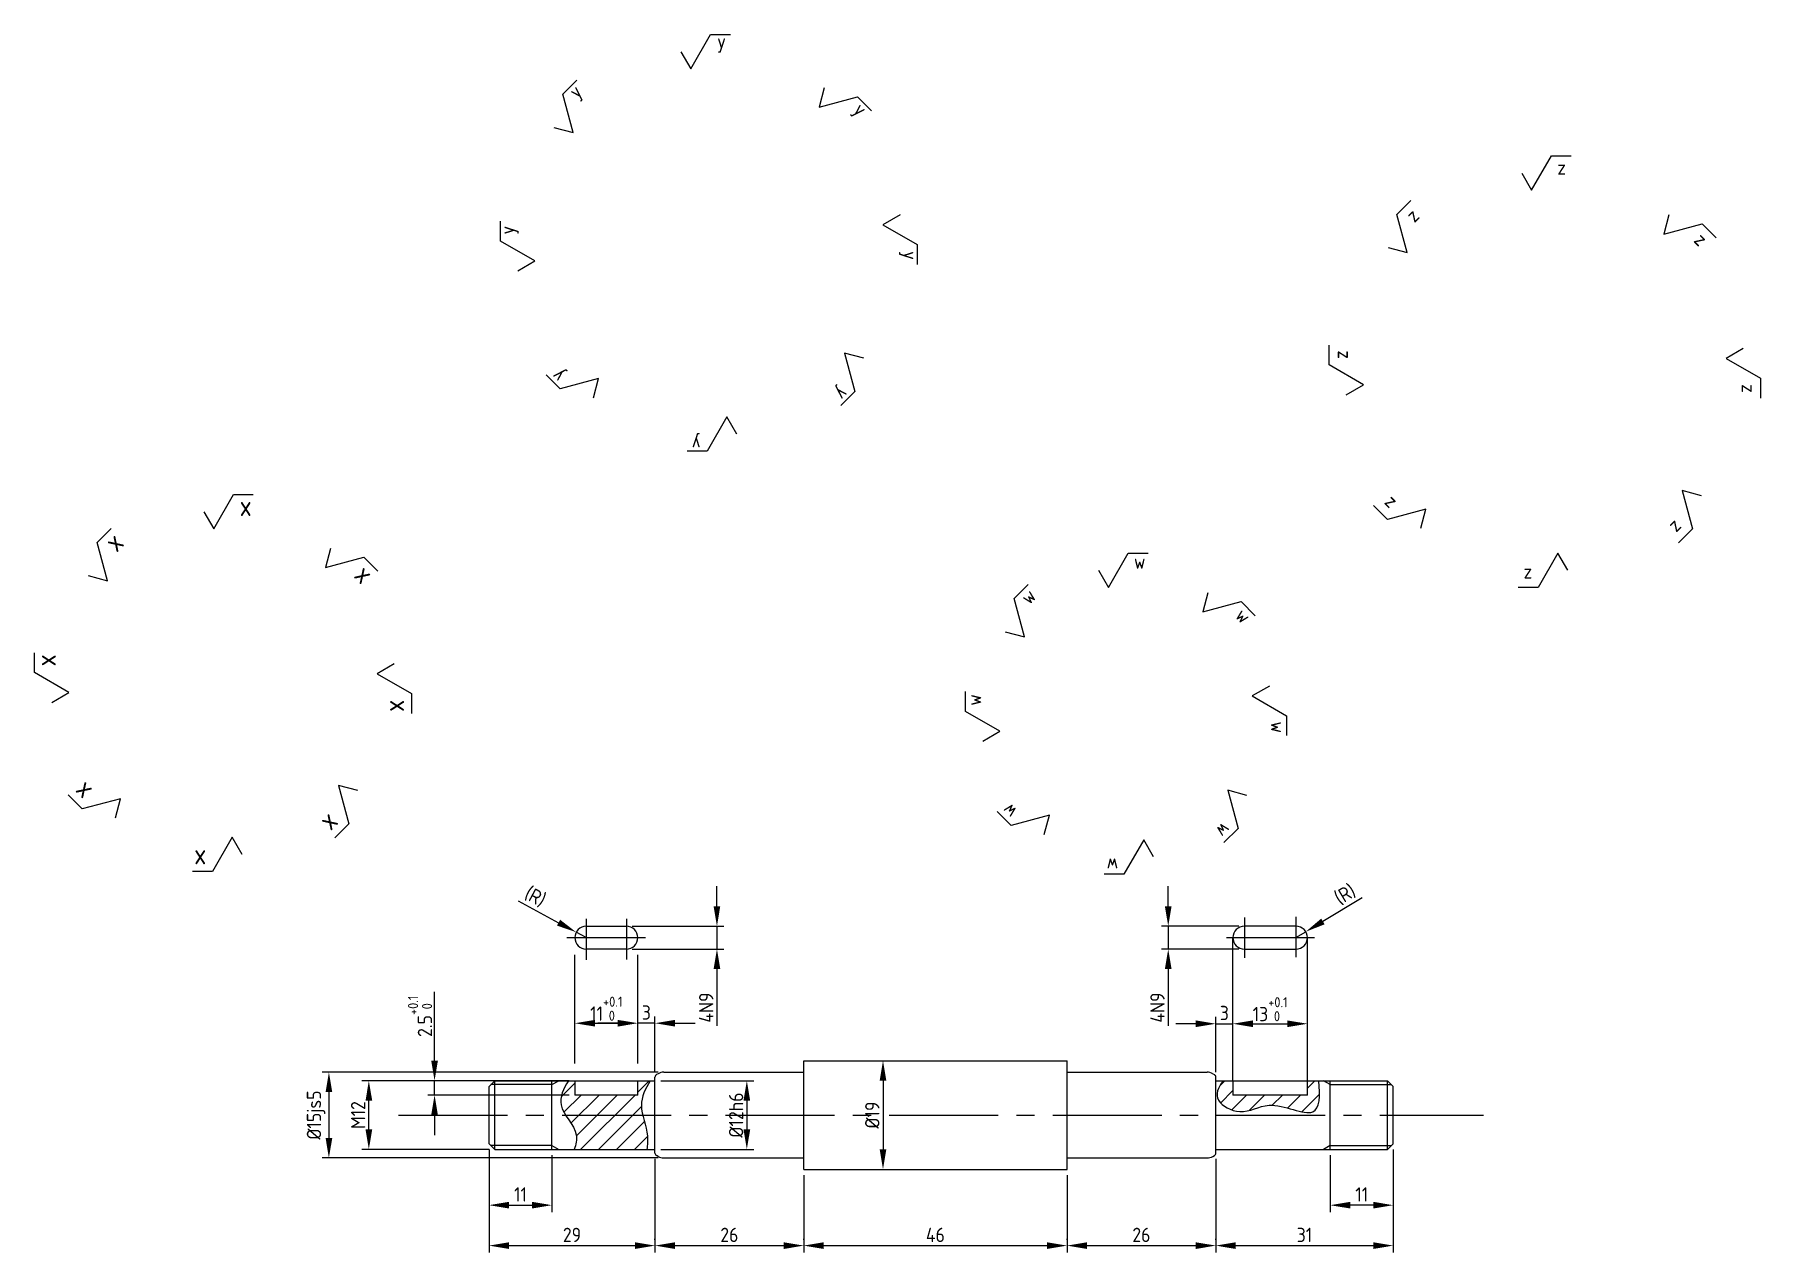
# Model space of a CAD drawing. Header units: millimetres. Extents: x 0 to 945, y 0 to 515.
# Drawn here: x 643 to 944.6, y 302.4 to 515.2 of the extents above; entities that cross this region are included whole.
import ezdxf

# ---------------------------------------------------------------- set-up
doc = ezdxf.new("R2010")
doc.units = ezdxf.units.MM
doc.linetypes.add('CENTER2', pattern=[28.575, 19.05, -3.175, 3.175, -3.175])
for name, color, linetype in [('가는실선', 1, 'Continuous'), ('외형선', 3, 'Continuous'), ('중심선', 1, 'CENTER2')]:
    doc.layers.add(name, color=color, linetype=linetype)
doc.styles.get("Standard").update_dxf_attribs({"font": 'isocp.shx', "bigfont": 'whgtxt.shx'})
doc.dimstyles.new('ISO-25', dxfattribs={"dimtxt": 2.5, "dimasz": 3.5, "dimexe": 1.2, "dimexo": 1, "dimtad": 1, "dimdsep": 46, "dimtxsty": 'Standard', "dimcen": 0, "dimclrd": 7, "dimclre": 7, "dimclrt": 2, "dimazin": 2, "dimtfac": 1, "dimtmove": 0, "dimatfit": 3, "dimfxl": 0, "dimlwd": -1, "dimlwe": -1, "dimarcsym": 0})

msp = doc.modelspace()

# ---------------------------------------------------------------- texts
at = {"layer": '외형선', "attachment_point": 1}
for s, width, insert, char_height in [('y', 4.7433, (762.29, 515.284), 2.5), ('z', 4.7433, (909.092, 493.213), 2.5), ('x', 4.67242, (678.829, 434.578), 3.5), ('w', 4.7433, (835.118, 424.363), 2.5)]:
    msp.add_mtext_dynamic_manual_height_columns(s, width=width, gutter_width=12.5, heights=[0], dxfattribs=dict(at, insert=insert, char_height=char_height))
for s, width, insert, char_height, rotation in [('y', 4.7433, (736.07, 505.627), 2.5, 45), ('y', 4.7433, (787.659, 503.572), 2.5, 315), ('z', 4.7433, (882.354, 483.95), 2.5, 45), ('y', 4.7433, (724.358, 480.258), 2.5, 90), ('z', 4.7433, (934.548, 480.856), 2.5, 315), ('y', 4.7433, (797.316, 477.352), 2.5, 270), ('z', 4.7433, (869.997, 458.493), 2.5, 90), ('y', 4.7433, (734.015, 454.038), 2.5, 135), ('y', 4.7433, (785.604, 451.983), 2.5, 225), ('z', 4.7433, (943.811, 454.118), 2.5, 270), ('y', 4.7433, (759.384, 442.326), 2.5, 180), ('z', 4.7433, (879.26, 431.755), 2.5, 135), ('z', 4.7433, (931.455, 428.661), 2.5, 225), ('x', 4.67242, (654.855, 427.049), 3.5, 45), ('x', 4.67242, (701.105, 422.949), 3.5, 315), ('z', 4.7433, (904.716, 419.398), 2.5, 180), ('w', 4.7433, (815.049, 417.188), 2.5, 45), ('w', 4.7433, (854.382, 415.244), 2.5, 315), ('x', 4.67242, (643.227, 404.773), 3.5, 90), ('x', 4.67242, (708.634, 398.975), 3.5, 270), ('w', 4.7433, (805.93, 397.924), 2.5, 90), ('w', 4.7433, (861.556, 395.175), 2.5, 270), ('x', 4.67242, (650.755, 380.799), 3.5, 135), ('w', 4.7433, (813.104, 377.855), 2.5, 135), ('x', 4.67242, (697.005, 376.699), 3.5, 225), ('w', 4.7433, (852.438, 375.911), 2.5, 225), ('x', 4.67242, (673.031, 369.17), 3.5, 180), ('w', 4.7433, (832.369, 368.736), 2.5, 180)]:
    msp.add_mtext_dynamic_manual_height_columns(s, width=width, gutter_width=12.5, heights=[0], dxfattribs=dict(at, insert=insert, char_height=char_height, rotation=rotation))
at = {"layer": '외형선', "color": 2, "char_height": 2.5, "attachment_point": 5}
for s, insert in [('11{\\H0.7x;\\S+0.1^  0;}', (742.919, 344.983)), ('13{\\H0.7x;\\S+0.1^  0;}', (858.919, 344.89))]:
    msp.add_mtext(s, dxfattribs=dict(at, insert=insert))
at = {"layer": '외형선', "color": 2, "insert": (789.392, 326.399), "char_height": 2.5, "attachment_point": 5, "rotation": 90}
msp.add_mtext('%%C19', dxfattribs=at)

# ---------------------------------------------------------------- blocks, each defined once
blk = doc.blocks.new('*D15')
at = {"layer": 'Defpoints', "color": 0}
for p in [(712.9, 332.4), (737.42, 332.4), (737.42, 329.9)]:
    blk.add_point(p, dxfattribs=at)
at = {"layer": '외형선', "color": 7}
for p, q in [((712.9, 335.9), (712.9, 347.91)), ((736.42, 332.4), (711.7, 332.4)), ((712.9, 329.9), (712.9, 332.4)), ((736.42, 329.9), (711.7, 329.9)), ((712.9, 326.4), (712.9, 322.9))]:
    blk.add_line(p, q, dxfattribs=at)
for points in [[(712.32, 335.9), (713.49, 335.9), (712.9, 332.4)], [(712.32, 326.4), (713.49, 326.4), (712.9, 329.9)]]:
    blk.add_solid(points, dxfattribs=at)
at = {"layer": '외형선', "color": 2, "insert": (710.37, 343.66), "char_height": 2.5, "attachment_point": 5, "rotation": 90}
blk.add_mtext('2.5{\\H0.7x;\\S+0.1^  0;}', dxfattribs=at)
blk = doc.blocks.new('*D17')
at = {"layer": 'Defpoints', "color": 0}
for p in [(746.42, 359.4), (746.42, 355.4), (762.25, 355.4)]:
    blk.add_point(p, dxfattribs=at)
at = {"layer": '외형선', "color": 7}
for p, q in [((762.25, 362.9), (762.25, 366.4)), ((747.42, 359.4), (763.45, 359.4)), ((762.25, 359.4), (762.25, 355.4)), ((747.42, 355.4), (763.45, 355.4)), ((762.25, 351.9), (762.25, 341.97))]:
    blk.add_line(p, q, dxfattribs=at)
for points in [[(761.66, 362.9), (762.83, 362.9), (762.25, 359.4)], [(761.66, 351.9), (762.83, 351.9), (762.25, 355.4)]]:
    blk.add_solid(points, dxfattribs=at)
at = {"layer": '외형선', "color": 2, "insert": (760.37, 345.18), "char_height": 2.5, "attachment_point": 5, "rotation": 90}
blk.add_mtext('4N9', dxfattribs=at)
blk = doc.blocks.new('*D18')
at = {"layer": 'Defpoints', "color": 0}
for p in [(737.66, 358.35), (739.42, 357.4)]:
    blk.add_point(p, dxfattribs=at)
at = {"layer": '외형선', "color": 7}
for p, q in [((727.54, 363.81), (734.58, 360.01)), ((739.42, 357.4), (737.66, 358.35))]:
    blk.add_line(p, q, dxfattribs=at)
blk.add_solid([(734.85, 360.52), (734.3, 359.5), (737.66, 358.35)], dxfattribs=at)
at = {"layer": '외형선', "color": 2, "insert": (730.47, 364.5), "char_height": 2.5, "attachment_point": 5, "rotation": 331.6627}
blk.add_mtext('(R)', dxfattribs=at)
blk = doc.blocks.new('*D20')
at = {"layer": 'Defpoints', "color": 0}
for p in [(863.42, 357.4), (865.13, 358.43)]:
    blk.add_point(p, dxfattribs=at)
at = {"layer": '외형선', "color": 7}
for p, q in [((875, 364.34), (868.14, 360.23)), ((863.42, 357.4), (865.13, 358.43))]:
    blk.add_line(p, q, dxfattribs=at)
blk.add_solid([(867.84, 360.73), (868.44, 359.73), (865.13, 358.43)], dxfattribs=at)
at = {"layer": '외형선', "color": 2, "insert": (872.04, 364.9), "char_height": 2.5, "attachment_point": 5, "rotation": 30.9431}
blk.add_mtext('(R)', dxfattribs=at)
blk = doc.blocks.new('*D21')
at = {"layer": 'Defpoints', "color": 0}
for p in [(854.42, 359.4), (841.11, 355.4), (854.42, 355.4)]:
    blk.add_point(p, dxfattribs=at)
at = {"layer": '외형선', "color": 7}
for p, q in [((841.11, 362.9), (841.11, 366.4)), ((853.42, 359.4), (839.91, 359.4)), ((841.11, 359.4), (841.11, 355.4)), ((853.42, 355.4), (839.91, 355.4)), ((841.11, 351.9), (841.11, 341.97))]:
    blk.add_line(p, q, dxfattribs=at)
for points in [[(840.52, 362.9), (841.69, 362.9), (841.11, 359.4)], [(840.52, 351.9), (841.69, 351.9), (841.11, 355.4)]]:
    blk.add_solid(points, dxfattribs=at)
at = {"layer": '외형선', "color": 2, "insert": (839.23, 345.18), "char_height": 2.5, "attachment_point": 5, "rotation": 90}
blk.add_mtext('4N9', dxfattribs=at)
blk = doc.blocks.new('*D22')
at = {"layer": 'Defpoints', "color": 0}
for p in [(852.42, 342.35), (852.42, 342.35), (849.42, 332.9)]:
    blk.add_point(p, dxfattribs=at)
at = {"layer": '외형선', "color": 7}
for p, q in [((845.92, 342.35), (842.42, 342.35)), ((849.42, 333.9), (849.42, 343.55)), ((849.42, 342.35), (852.42, 342.35)), ((852.42, 343.35), (852.42, 343.55)), ((855.92, 342.35), (859.42, 342.35))]:
    blk.add_line(p, q, dxfattribs=at)
for points in [[(845.92, 342.94), (845.92, 341.77), (849.42, 342.35)], [(855.92, 342.94), (855.92, 341.77), (852.42, 342.35)]]:
    blk.add_solid(points, dxfattribs=at)
at = {"layer": '외형선', "color": 2, "insert": (850.92, 344.23), "char_height": 2.5, "attachment_point": 5}
blk.add_mtext('3', dxfattribs=at)
blk = doc.blocks.new('*D23')
at = {"layer": 'Defpoints', "color": 0}
for p in [(748.42, 342.45), (748.42, 342.45), (751.42, 332.9)]:
    blk.add_point(p, dxfattribs=at)
at = {"layer": '외형선', "color": 7}
for p, q in [((744.92, 342.45), (741.42, 342.45)), ((748.42, 343.45), (748.42, 343.65)), ((751.42, 342.45), (748.42, 342.45)), ((751.42, 333.9), (751.42, 343.65)), ((754.92, 342.45), (758.42, 342.45))]:
    blk.add_line(p, q, dxfattribs=at)
for points in [[(744.92, 343.03), (744.92, 341.86), (748.42, 342.45)], [(754.92, 343.03), (754.92, 341.86), (751.42, 342.45)]]:
    blk.add_solid(points, dxfattribs=at)
at = {"layer": '외형선', "color": 2, "insert": (749.92, 344.32), "char_height": 2.5, "attachment_point": 5}
blk.add_mtext('3', dxfattribs=at)
blk = doc.blocks.new('*D24')
at = {"layer": 'Defpoints', "color": 0}
for p in [(722.42, 321.4), (733.42, 320.4), (733.42, 310.65)]:
    blk.add_point(p, dxfattribs=at)
at = {"layer": '외형선', "color": 7}
for p, q in [((722.42, 320.4), (722.42, 309.45)), ((733.42, 319.4), (733.42, 309.45)), ((725.92, 310.65), (729.92, 310.65))]:
    blk.add_line(p, q, dxfattribs=at)
for points in [[(725.92, 311.24), (725.92, 310.07), (722.42, 310.65)], [(729.92, 311.24), (729.92, 310.07), (733.42, 310.65)]]:
    blk.add_solid(points, dxfattribs=at)
at = {"layer": '외형선', "color": 2, "insert": (727.92, 312.53), "char_height": 2.5, "attachment_point": 5}
blk.add_mtext('11', dxfattribs=at)
blk = doc.blocks.new('*D25')
at = {"layer": 'Defpoints', "color": 0}
for p in [(869.42, 320.4), (880.42, 321.4), (869.42, 310.65)]:
    blk.add_point(p, dxfattribs=at)
at = {"layer": '외형선', "color": 7}
for p, q in [((880.42, 320.4), (880.42, 309.45)), ((869.42, 319.4), (869.42, 309.45)), ((876.92, 310.65), (872.92, 310.65))]:
    blk.add_line(p, q, dxfattribs=at)
for points in [[(872.92, 311.24), (872.92, 310.07), (869.42, 310.65)], [(876.92, 311.24), (876.92, 310.07), (880.42, 310.65)]]:
    blk.add_solid(points, dxfattribs=at)
at = {"layer": '외형선', "color": 2, "insert": (874.92, 312.53), "char_height": 2.5, "attachment_point": 5}
blk.add_mtext('11', dxfattribs=at)
blk = doc.blocks.new('*D26')
at = {"layer": 'Defpoints', "color": 0}
for p in [(751.42, 319.77), (722.42, 310.65), (751.42, 303.59)]:
    blk.add_point(p, dxfattribs=at)
at = {"layer": '외형선', "color": 7}
for p, q in [((751.42, 318.77), (751.42, 302.39)), ((722.42, 309.65), (722.42, 302.39)), ((725.92, 303.59), (747.92, 303.59))]:
    blk.add_line(p, q, dxfattribs=at)
for points in [[(725.92, 304.17), (725.92, 303), (722.42, 303.59)], [(747.92, 304.17), (747.92, 303), (751.42, 303.59)]]:
    blk.add_solid(points, dxfattribs=at)
at = {"layer": '외형선', "color": 2, "insert": (736.92, 305.46), "char_height": 2.5, "attachment_point": 5}
blk.add_mtext('29', dxfattribs=at)
blk = doc.blocks.new('*D27')
at = {"layer": 'Defpoints', "color": 0}
for p in [(777.42, 316.9), (751.42, 303.59), (777.42, 303.59)]:
    blk.add_point(p, dxfattribs=at)
at = {"layer": '외형선', "color": 7}
for p, q in [((777.42, 315.9), (777.42, 302.39)), ((751.42, 304.59), (751.42, 304.79)), ((754.92, 303.59), (773.92, 303.59))]:
    blk.add_line(p, q, dxfattribs=at)
for points in [[(754.92, 304.17), (754.92, 303), (751.42, 303.59)], [(773.92, 304.17), (773.92, 303), (777.42, 303.59)]]:
    blk.add_solid(points, dxfattribs=at)
at = {"layer": '외형선', "color": 2, "insert": (764.42, 305.46), "char_height": 2.5, "attachment_point": 5}
blk.add_mtext('26', dxfattribs=at)
blk = doc.blocks.new('*D28')
at = {"layer": 'Defpoints', "color": 0}
for p in [(823.42, 316.9), (777.42, 303.59), (823.42, 303.59)]:
    blk.add_point(p, dxfattribs=at)
at = {"layer": '외형선', "color": 7}
for p, q in [((823.42, 315.9), (823.42, 302.39)), ((777.42, 304.59), (777.42, 304.79)), ((780.92, 303.59), (819.92, 303.59))]:
    blk.add_line(p, q, dxfattribs=at)
for points in [[(780.92, 304.17), (780.92, 303), (777.42, 303.59)], [(819.92, 304.17), (819.92, 303), (823.42, 303.59)]]:
    blk.add_solid(points, dxfattribs=at)
at = {"layer": '외형선', "color": 2, "insert": (800.42, 305.46), "char_height": 2.5, "attachment_point": 5}
blk.add_mtext('46', dxfattribs=at)
blk = doc.blocks.new('*D29')
at = {"layer": 'Defpoints', "color": 0}
for p in [(849.42, 319.77), (823.42, 303.59), (849.42, 303.59)]:
    blk.add_point(p, dxfattribs=at)
at = {"layer": '외형선', "color": 7}
for p, q in [((849.42, 318.77), (849.42, 302.39)), ((823.42, 304.59), (823.42, 304.79)), ((826.92, 303.59), (845.92, 303.59))]:
    blk.add_line(p, q, dxfattribs=at)
for points in [[(826.92, 304.17), (826.92, 303), (823.42, 303.59)], [(845.92, 304.17), (845.92, 303), (849.42, 303.59)]]:
    blk.add_solid(points, dxfattribs=at)
at = {"layer": '외형선', "color": 2, "insert": (836.42, 305.46), "char_height": 2.5, "attachment_point": 5}
blk.add_mtext('26', dxfattribs=at)
blk = doc.blocks.new('*D30')
at = {"layer": 'Defpoints', "color": 0}
for p in [(880.42, 310.65), (849.42, 303.59), (880.42, 303.59)]:
    blk.add_point(p, dxfattribs=at)
at = {"layer": '외형선', "color": 7}
for p, q in [((880.42, 309.65), (880.42, 302.39)), ((849.42, 304.59), (849.42, 304.79)), ((852.92, 303.59), (876.92, 303.59))]:
    blk.add_line(p, q, dxfattribs=at)
for points in [[(852.92, 304.17), (852.92, 303), (849.42, 303.59)], [(876.92, 304.17), (876.92, 303), (880.42, 303.59)]]:
    blk.add_solid(points, dxfattribs=at)
at = {"layer": '외형선', "color": 2, "insert": (864.92, 305.46), "char_height": 2.5, "attachment_point": 5}
blk.add_mtext('31', dxfattribs=at)
blk = doc.blocks.new('*D31')
at = {"layer": 'Defpoints', "color": 0}
for p in [(701.42, 332.4), (723.42, 332.4), (723.42, 320.4)]:
    blk.add_point(p, dxfattribs=at)
at = {"layer": '외형선', "color": 7}
for p, q in [((722.42, 332.4), (700.22, 332.4)), ((701.42, 323.9), (701.42, 328.9)), ((722.42, 320.4), (700.22, 320.4))]:
    blk.add_line(p, q, dxfattribs=at)
for points in [[(700.84, 328.9), (702.01, 328.9), (701.42, 332.4)], [(700.84, 323.9), (702.01, 323.9), (701.42, 320.4)]]:
    blk.add_solid(points, dxfattribs=at)
at = {"layer": '외형선', "color": 2, "insert": (699.55, 326.4), "char_height": 2.5, "attachment_point": 5, "rotation": 90}
blk.add_mtext('M12', dxfattribs=at)
blk = doc.blocks.new('*D32')
at = {"layer": 'Defpoints', "color": 0}
for p in [(752.95, 333.9), (694.44, 318.9), (752.95, 318.9)]:
    blk.add_point(p, dxfattribs=at)
at = {"layer": '외형선', "color": 7}
for p, q in [((751.95, 333.9), (693.24, 333.9)), ((694.44, 330.4), (694.44, 322.4)), ((751.95, 318.9), (693.24, 318.9))]:
    blk.add_line(p, q, dxfattribs=at)
for points in [[(693.86, 330.4), (695.03, 330.4), (694.44, 333.9)], [(693.86, 322.4), (695.03, 322.4), (694.44, 318.9)]]:
    blk.add_solid(points, dxfattribs=at)
at = {"layer": '외형선', "color": 2, "insert": (692.21, 326.4), "char_height": 2.5, "attachment_point": 5, "rotation": 90}
blk.add_mtext('%%C15js5', dxfattribs=at)
blk = doc.blocks.new('*D33')
at = {"layer": 'Defpoints', "color": 0}
for p in [(751.42, 332.4), (751.42, 320.4), (767.47, 320.4)]:
    blk.add_point(p, dxfattribs=at)
at = {"layer": '외형선', "color": 7}
for p, q in [((752.42, 332.4), (768.67, 332.4)), ((767.47, 328.9), (767.47, 323.9)), ((752.42, 320.4), (768.67, 320.4))]:
    blk.add_line(p, q, dxfattribs=at)
for points in [[(766.89, 328.9), (768.06, 328.9), (767.47, 332.4)], [(766.89, 323.9), (768.06, 323.9), (767.47, 320.4)]]:
    blk.add_solid(points, dxfattribs=at)
at = {"layer": '외형선', "color": 2, "insert": (765.6, 326.4), "char_height": 2.5, "attachment_point": 5, "rotation": 90}
blk.add_mtext('%%C12h6', dxfattribs=at)

# ---------------------------------------------------------------- dimensions: what is measured, and where the dimension line sits
at = {"layer": '외형선'}
for center, mpoint, picture, middle in [((739.419, 357.399), (737.659, 358.349), '*D18', (730.467, 364.499)), ((863.419, 357.399), (865.134, 358.428), '*D20', (872.039, 364.899))]:
    dim = msp.add_radius_dim(center=center, mpoint=mpoint, text='(R)', dimstyle='ISO-25', dxfattribs=at)
    dim.commit()
    dim.dimension.update_dxf_attribs({"geometry": picture, "text_midpoint": middle})
for base, p1, p2, text, picture, middle in [((762.248, 355.399), (746.419, 359.399), (746.419, 355.399), '<>N9', '*D17', (760.373, 345.185)), ((712.905, 332.399), (737.419, 329.899), (737.419, 332.399), '<>{\\H0.7x;\\S+0.1^  0;}', '*D15', (710.368, 343.656)), ((694.445, 318.899), (752.955, 333.899), (752.955, 318.899), '%%C<>js5', '*D32', (692.206, 326.399)), ((701.423, 332.399), (723.419, 320.399), (723.419, 332.399), 'M<>', '*D31', (699.548, 326.399)), ((767.475, 320.399), (751.419, 332.399), (751.419, 320.399), '%%C<>h6', '*D33', (765.599, 326.399))]:
    dim = msp.add_linear_dim(base=base, p1=p1, p2=p2, angle=90, text=text, dimstyle='ISO-25', dxfattribs=at)
    dim.commit()
    dim.dimension.update_dxf_attribs({"geometry": picture, "text_midpoint": middle})
dim = msp.add_linear_dim(base=(841.108, 355.399), p1=(854.419, 359.399), p2=(854.419, 355.399), angle=90, text='<>N9', dimstyle='ISO-25', dxfattribs=at)
dim.commit()
dim.dimension.update_dxf_attribs({"geometry": '*D21', "text_midpoint": (841.108, 345.185), "dimtype": 160})
for base, p1, p2, picture, middle in [((748.419, 342.446), (751.419, 332.899), (748.419, 342.446), '*D23', (749.919, 344.321)), ((852.419, 342.354), (849.419, 332.899), (852.419, 342.354), '*D22', (850.919, 344.229)), ((733.419, 310.653), (722.419, 321.399), (733.419, 320.399), '*D24', (727.919, 312.528)), ((751.419, 303.587), (722.419, 310.653), (751.419, 319.765), '*D26', (736.919, 305.463)), ((849.419, 303.587), (823.419, 303.587), (849.419, 319.765), '*D29', (836.419, 305.463)), ((869.419, 310.653), (880.419, 321.399), (869.419, 320.399), '*D25', (874.919, 312.528)), ((777.419, 303.587), (751.419, 303.587), (777.419, 316.899), '*D27', (764.419, 305.463)), ((823.419, 303.587), (777.419, 303.587), (823.419, 316.899), '*D28', (800.419, 305.462)), ((880.419, 303.587), (849.419, 303.587), (880.419, 310.653), '*D30', (864.919, 305.462))]:
    dim = msp.add_linear_dim(base=base, p1=p1, p2=p2, dimstyle='ISO-25', dxfattribs=at)
    dim.commit()
    dim.dimension.update_dxf_attribs({"geometry": picture, "text_midpoint": middle})

# ---------------------------------------------------------------- hatches: boundary and pattern name
at = {"layer": '가는실선'}
h = msp.add_hatch(dxfattribs=at)
h.set_pattern_fill('ANSI31', color=256, scale=0.7)
edge = h.paths.add_edge_path()
edge.add_spline(control_points=[(749.264, 326.399), (749.133, 326.971), (748.799, 329.047), (749.726, 330.999), (750.601, 332.399)], knot_values=[2.0219912, 2.0219912, 2.0219912, 2.0219912, 3.778495, 8.4634837, 8.4634837, 8.4634837, 8.4634837], degree=3, periodic=0)
edge.add_line((750.601, 332.399), (749.654, 332.399))
edge.add_line((749.654, 332.399), (748.419, 332.399))
edge.add_line((748.419, 332.399), (748.419, 329.899))
edge.add_line((748.419, 329.899), (737.419, 329.899))
edge.add_line((737.419, 329.899), (737.419, 332.399))
edge.add_line((737.419, 332.399), (736.296, 332.399))
edge.add_spline(control_points=[(736.296, 332.399), (735.407, 330.959), (734.439, 328.91), (735.437, 326.982), (735.798, 326.399)], knot_values=[1.3195065, 1.3195065, 1.3195065, 1.3195065, 5.8751098, 7.8583444, 7.8583444, 7.8583444, 7.8583444], degree=3, periodic=0)
edge.add_line((735.798, 326.399), (749.264, 326.399))
edge = h.paths.add_edge_path()
edge.add_spline(control_points=[(749.988, 320.399), (750.125, 321.186), (750.275, 323.185), (749.538, 325.202), (749.264, 326.399)], knot_values=[8.4634837, 8.4634837, 8.4634837, 8.4634837, 10.8563751, 14.5339943, 14.5339943, 14.5339943, 14.5339943], degree=3, periodic=0)
edge.add_line((749.264, 326.399), (735.798, 326.399))
edge.add_spline(control_points=[(735.798, 326.399), (736.505, 325.257), (738.07, 323.346), (737.645, 321.259), (737.326, 320.399)], knot_values=[7.8583444, 7.8583444, 7.8583444, 7.8583444, 11.7462286, 14.4014652, 14.4014652, 14.4014652, 14.4014652], degree=3, periodic=0)
edge.add_line((737.326, 320.399), (749.654, 320.399))
edge.add_line((749.654, 320.399), (749.988, 320.399))
h = msp.add_hatch(dxfattribs=at)
h.set_pattern_fill('ANSI31', color=256, scale=0.7)
edge = h.paths.add_edge_path()
edge.add_spline(control_points=[(850.68, 332.399), (849.793, 331.166), (848.866, 328.791), (854.217, 326.019), (859.095, 329.612), (867.54, 324.705), (867.679, 329.714), (867.427, 332.399)], knot_values=[3.0539901, 3.0539901, 3.0539901, 3.0539901, 7.0895141, 11.2968121, 16.535366, 24.2620377, 30.4985462, 30.4985462, 30.4985462, 30.4985462], degree=3, periodic=0)
edge.add_line((867.427, 332.399), (867.3, 332.399))
edge.add_line((867.3, 332.399), (865.419, 332.399))
edge.add_line((865.419, 332.399), (865.419, 329.899))
edge.add_line((865.419, 329.899), (852.419, 329.899))
edge.add_line((852.419, 329.899), (852.419, 332.399))
edge.add_line((852.419, 332.399), (850.919, 332.399))
edge.add_line((850.919, 332.399), (850.68, 332.399))

# ---------------------------------------------------------------- linework, layer by layer
for p, q in [((733.419, 331.723), (734.591, 332.399)), ((869.419, 331.723), (868.247, 332.399)), ((723.419, 331.723), (722.742, 331.723)), ((733.419, 331.723), (723.419, 331.723)), ((869.419, 331.723), (879.419, 331.723)), ((879.419, 331.723), (880.095, 331.723)), ((723.419, 321.076), (722.742, 321.076)), ((733.419, 321.076), (723.419, 321.076)), ((733.419, 321.076), (734.591, 320.399)), ((869.419, 321.076), (868.247, 320.399)), ((869.419, 321.076), (879.419, 321.076)), ((879.419, 321.076), (880.095, 321.076))]:
    msp.add_line(p, q, dxfattribs=at)
for points, knots in [([(736.296, 332.399), (735.407, 330.959), (733.864, 327.692), (738.199, 323.978), (737.645, 321.259), (737.326, 320.399)], [1.3195065, 1.3195065, 1.3195065, 1.3195065, 5.8751098, 11.7462286, 14.4014652, 14.4014652, 14.4014652, 14.4014652]), ([(750.601, 332.399), (749.726, 330.999), (748.27, 327.932), (750.319, 323.763), (750.125, 321.186), (749.988, 320.399)], [2.0219912, 2.0219912, 2.0219912, 2.0219912, 6.70698, 12.1411029, 14.5339943, 14.5339943, 14.5339943, 14.5339943]), ([(850.68, 332.399), (849.793, 331.166), (848.866, 328.791), (854.217, 326.019), (859.095, 329.612), (867.54, 324.705), (867.679, 329.714), (867.427, 332.399)], [3.0539901, 3.0539901, 3.0539901, 3.0539901, 7.0895141, 11.2968121, 16.535366, 24.2620377, 30.4985462, 30.4985462, 30.4985462, 30.4985462])]:
    msp.add_open_spline(points, degree=3, knots=knots, dxfattribs=at)
at = {"layer": '외형선'}
for p, q in [((757.679, 509.208), (761.143, 515.208)), ((761.143, 515.208), (764.607, 515.208)), ((755.947, 512.208), (757.679, 509.208)), ((735.313, 504.762), (737.762, 507.212)), ((737.106, 498.07), (735.313, 504.762)), ((780.999, 505.882), (780.102, 502.536)), ((780.102, 502.536), (786.794, 504.329)), ((786.794, 504.329), (789.244, 501.879)), ((733.76, 498.967), (737.106, 498.07)), ((904.605, 488.001), (908.069, 494.001)), ((908.069, 494.001), (911.533, 494.001)), ((902.873, 491.001), (904.605, 488.001)), ((881.073, 483.784), (883.523, 486.233)), ((724.434, 479.112), (724.434, 482.576)), ((794.239, 483.695), (791.239, 481.963)), ((882.866, 477.092), (881.073, 483.784)), ((928.587, 483.689), (927.69, 480.343)), ((791.239, 481.963), (797.239, 478.498)), ((927.69, 480.343), (934.383, 482.137)), ((934.383, 482.137), (936.832, 479.687)), ((730.434, 475.648), (724.434, 479.112)), ((797.239, 478.498), (797.239, 475.034)), ((879.52, 477.988), (882.866, 477.092)), ((727.434, 473.915), (730.434, 475.648)), ((787.913, 458.643), (784.567, 459.54)), ((784.567, 459.54), (786.361, 452.848)), ((869.209, 457.47), (869.209, 460.935)), ((941.6, 460.337), (938.6, 458.605)), ((938.6, 458.605), (944.6, 455.141)), ((734.879, 453.281), (732.43, 455.731)), ((875.209, 454.006), (869.209, 457.47)), ((741.571, 455.074), (734.879, 453.281)), ((740.675, 451.728), (741.571, 455.074)), ((786.361, 452.848), (783.911, 450.398)), ((872.209, 452.274), (875.209, 454.006)), ((944.6, 455.141), (944.6, 451.677)), ((763.994, 448.402), (760.53, 442.402)), ((765.726, 445.402), (763.994, 448.402)), ((760.53, 442.402), (757.066, 442.402)), ((674.305, 428.805), (677.769, 434.805)), ((677.769, 434.805), (681.233, 434.805)), ((934.288, 434.623), (930.942, 435.519)), ((930.942, 435.519), (932.735, 428.827)), ((672.573, 431.805), (674.305, 428.805)), ((879.426, 430.475), (876.976, 432.924)), ((886.118, 432.268), (879.426, 430.475)), ((885.221, 428.922), (886.118, 432.268)), ((653.945, 426.46), (656.394, 428.909)), ((932.735, 428.827), (930.286, 426.378)), ((655.738, 419.768), (653.945, 426.46)), ((694.72, 425.413), (693.824, 422.067)), ((693.824, 422.067), (700.516, 423.86)), ((700.516, 423.86), (702.965, 421.411)), ((830.66, 418.591), (834.124, 424.591)), ((834.124, 424.591), (837.588, 424.591)), ((909.203, 424.61), (905.739, 418.61)), ((910.935, 421.61), (909.203, 424.61)), ((652.392, 420.664), (655.738, 419.768)), ((828.928, 421.591), (830.66, 418.591)), ((814.184, 416.647), (816.633, 419.096)), ((815.977, 409.955), (814.184, 416.647)), ((848.045, 417.662), (847.149, 414.316)), ((905.739, 418.61), (902.275, 418.61)), ((847.149, 414.316), (853.841, 416.109)), ((853.841, 416.109), (856.29, 413.659)), ((812.631, 410.851), (815.977, 409.955)), ((642.999, 403.713), (642.999, 407.177)), ((705.861, 405.232), (702.861, 403.5)), ((648.999, 400.248), (642.999, 403.713)), ((702.861, 403.5), (708.861, 400.036)), ((858.785, 401.365), (855.785, 399.633)), ((645.999, 398.516), (648.999, 400.248)), ((708.861, 400.036), (708.861, 396.572)), ((805.702, 396.93), (805.702, 400.394)), ((855.785, 399.633), (861.785, 396.169)), ((811.702, 393.466), (805.702, 396.93)), ((861.785, 396.169), (861.785, 392.705)), ((808.702, 391.734), (811.702, 393.466)), ((699.469, 383.084), (696.123, 383.981)), ((696.123, 383.981), (697.916, 377.289)), ((854.855, 382.248), (851.509, 383.144)), ((851.509, 383.144), (853.303, 376.452)), ((651.345, 379.888), (648.895, 382.338)), ((658.037, 381.682), (651.345, 379.888)), ((657.14, 378.336), (658.037, 381.682)), ((697.916, 377.289), (695.467, 374.839)), ((813.646, 376.99), (811.196, 379.44)), ((820.338, 378.783), (813.646, 376.99)), ((819.441, 375.437), (820.338, 378.783)), ((677.556, 374.943), (674.092, 368.943)), ((679.288, 371.943), (677.556, 374.943)), ((836.827, 374.508), (833.363, 368.508)), ((838.559, 371.508), (836.827, 374.508)), ((853.303, 376.452), (850.853, 374.002)), ((674.092, 368.943), (670.628, 368.943)), ((833.363, 368.508), (829.899, 368.508)), ((739.419, 359.399), (746.419, 359.399)), ((863.419, 359.399), (854.419, 359.399)), ((852.419, 332.399), (852.419, 357.399)), ((865.419, 332.399), (865.419, 357.399)), ((737.419, 335.399), (737.419, 354.399)), ((746.419, 355.399), (739.419, 355.399)), ((748.419, 335.399), (748.419, 354.399)), ((854.419, 355.399), (863.419, 355.399)), ((777.419, 334.736), (777.419, 335.899)), ((777.419, 335.899), (823.419, 335.899)), ((823.419, 334.736), (823.419, 335.899)), ((722.419, 331.399), (723.419, 332.399)), ((723.419, 331.665), (723.419, 332.399)), ((723.419, 332.399), (736.33, 332.399)), ((733.419, 326.399), (733.419, 332.399)), ((736.33, 332.399), (737.419, 332.399)), ((737.419, 332.399), (737.419, 329.899)), ((737.419, 332.399), (748.419, 332.399)), ((748.419, 332.399), (749.654, 332.399)), ((748.419, 329.899), (748.419, 332.399)), ((749.654, 332.399), (751.419, 332.399)), ((751.419, 332.104), (751.419, 333.033)), ((751.419, 319.765), (751.419, 332.104)), ((751.955, 333.631), (751.669, 333.466)), ((752.955, 333.899), (777.419, 333.899)), ((777.419, 316.899), (777.419, 334.736)), ((823.419, 316.899), (823.419, 334.736)), ((823.419, 333.899), (847.883, 333.899)), ((848.883, 333.631), (849.169, 333.466)), ((849.419, 332.104), (849.419, 333.033)), ((849.419, 332.399), (850.919, 332.399)), ((849.419, 319.765), (849.419, 332.104)), ((850.919, 332.399), (852.419, 332.399)), ((852.419, 332.399), (852.419, 329.899)), ((852.419, 332.399), (865.419, 332.399)), ((865.419, 332.399), (867.3, 332.399)), ((865.419, 329.899), (865.419, 332.399)), ((867.3, 332.399), (879.419, 332.399)), ((869.419, 326.399), (869.419, 332.399)), ((879.419, 331.665), (879.419, 332.399)), ((880.419, 331.399), (879.419, 332.399)), ((722.419, 330.787), (722.419, 331.399)), ((722.419, 321.399), (722.419, 330.787)), ((723.419, 320.399), (723.419, 331.665)), ((748.419, 329.899), (737.419, 329.899)), ((865.419, 329.899), (852.419, 329.899)), ((879.419, 320.399), (879.419, 331.665)), ((880.419, 330.787), (880.419, 331.399)), ((880.419, 321.399), (880.419, 330.787)), ((733.419, 320.399), (733.419, 326.399)), ((869.419, 320.399), (869.419, 326.399)), ((722.419, 321.399), (723.419, 320.399)), ((723.419, 320.399), (736.33, 320.399)), ((736.33, 320.399), (749.654, 320.399)), ((749.654, 320.399), (751.419, 320.399)), ((849.419, 320.399), (850.919, 320.399)), ((850.919, 320.399), (867.3, 320.399)), ((867.3, 320.399), (879.419, 320.399)), ((880.419, 321.399), (879.419, 320.399)), ((751.955, 319.167), (751.669, 319.332)), ((752.955, 318.899), (777.419, 318.899)), ((777.419, 316.899), (823.419, 316.899)), ((823.419, 318.899), (847.883, 318.899)), ((848.883, 319.167), (849.169, 319.332))]:
    msp.add_line(p, q, dxfattribs=at)
at = {"layer": '외형선', "color": 7}
for p, q in [((740.919, 342.446), (744.919, 342.446)), ((855.919, 342.354), (861.919, 342.354)), ((791.267, 332.399), (791.267, 320.399))]:
    msp.add_line(p, q, dxfattribs=at)
at = {"layer": '외형선'}
for centre, radius, start, end in [((739.419, 357.399), 2, 90, 270), ((746.419, 357.399), 2, 270, 90), ((854.419, 357.399), 2, 90, 270), ((863.419, 357.399), 2, 270, 90), ((751.919, 333.033), 0.5, 120, 180), ((752.955, 331.899), 2, 90, 120), ((847.883, 331.899), 2, 60, 90), ((848.919, 333.033), 0.5, 0, 60), ((751.919, 319.765), 0.5, 180, 240), ((848.919, 319.765), 0.5, 300, 0), ((752.955, 320.899), 2, 240, 270), ((847.883, 320.899), 2, 270, 300)]:
    msp.add_arc(centre, radius, start, end, dxfattribs=at)
at = {"layer": '외형선', "color": 7}
for points in [[(740.919, 343.03), (740.919, 341.863), (737.419, 342.446)], [(744.919, 343.03), (744.919, 341.863), (748.419, 342.446)], [(855.919, 342.937), (855.919, 341.771), (852.419, 342.354)], [(861.919, 342.937), (861.919, 341.771), (865.419, 342.354)], [(790.684, 332.399), (791.851, 332.399), (791.267, 335.899)], [(790.684, 320.399), (791.851, 320.399), (791.267, 316.899)]]:
    msp.add_solid(points, dxfattribs=at)
at = {"layer": '중심선'}
for p, q in [((739.419, 360.675), (739.419, 353.538)), ((746.419, 360.707), (746.419, 353.602)), ((854.419, 360.908), (854.419, 353.873)), ((863.419, 361.052), (863.419, 353.997)), ((735.993, 357.399), (749.768, 357.399)), ((851.311, 357.399), (866.691, 357.399)), ((706.619, 326.399), (896.219, 326.399))]:
    msp.add_line(p, q, dxfattribs=at)

msp.set_redraw_order([(e.dxf.handle, doc.entitydb.next_handle()) for e in msp.query("TEXT MTEXT ATTDEF DIMENSION ARC_DIMENSION")])  # texts and dimensions are drawn at this point

doc.saveas('drawing.dxf')
